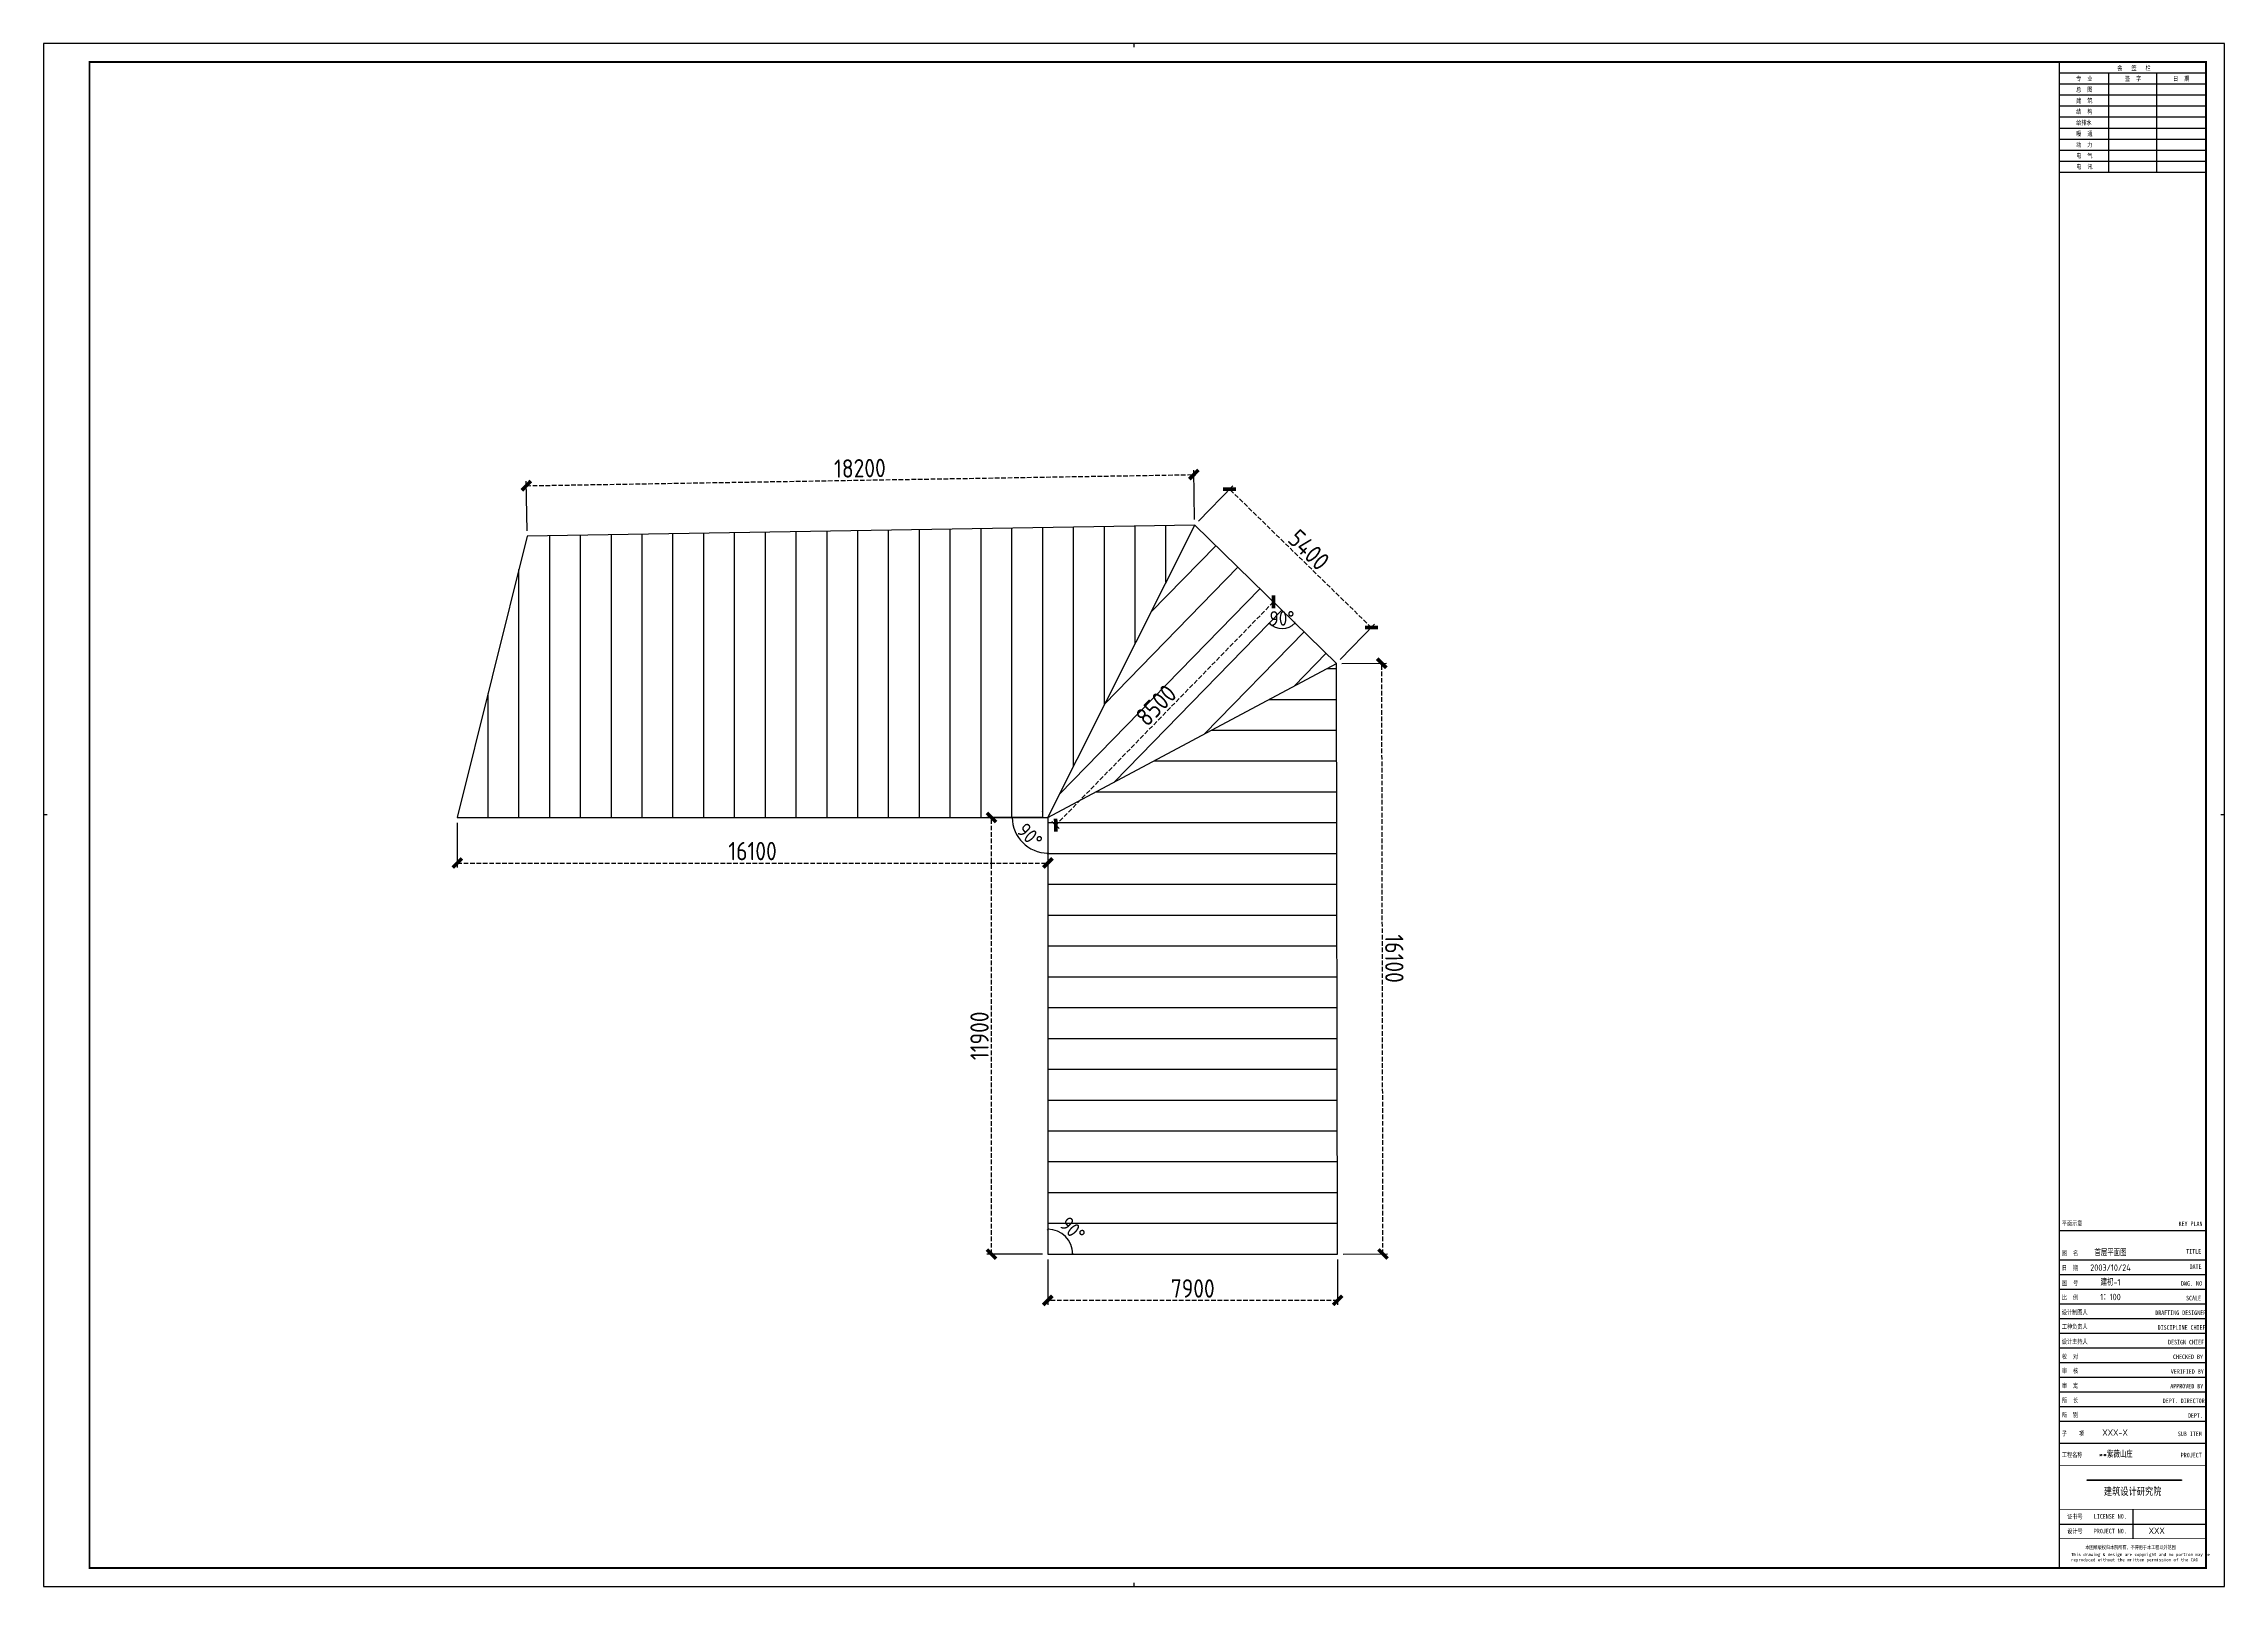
# Model space of a CAD drawing. Extents: x 18695 to 137595, y 9127 to 385570.
# Drawn here: x 18695 to 137595, y 200003 to 284103 of the extents above; entities that cross this region are included whole.
import ezdxf
from ezdxf.enums import TextEntityAlignment as Align

# ---------------------------------------------------------------- set-up
doc = ezdxf.new("R2010")
doc.units = 0
doc.header["$LTSCALE"] = 1000
doc.header["$MEASUREMENT"] = 0
doc.linetypes.add('DASH', pattern=[0.35, 0.25, -0.1])
doc.layers.add('PUB_TITLE', color=4, linetype='Continuous')
doc.styles.get("Standard").update_dxf_attribs({"font": 'gbenor.shx', "bigfont": 'gbcbig.shx'})
doc.styles.add('图框', font='')
doc.styles.get('图框').set_extended_font_data('SimSun')
doc.dimstyles.get("Standard").update_dxf_attribs({"dimscale": 100, "dimtxt": 3.5, "dimasz": 1, "dimexe": 2.5, "dimexo": 3, "dimgap": 1.5, "dimtad": 1, "dimdec": 0, "dimzin": 0, "dimdsep": 46, "dimtxsty": 'Standard', "dimblk": 'ARCHTICK', "dimcen": 0.09, "dimadec": 0, "dimazin": 0, "dimtfac": 1, "dimtdec": 0, "dimtix": 1, "dimtmove": 2, "dimatfit": 3, "dimfxl": 1, "dimtolj": 1, "dimtzin": 0, "dimarcsym": 0})

# ---------------------------------------------------------------- blocks, each defined once
blk = doc.blocks.new('$titleblk$00000167')
blk.add_hatch(color=256).paths.add_polyline_path([(-74.9, 58.1), (-74.9, 57.7), (-23.4, 57.7), (-23.4, 58.1)])
for p, q in [((-594.5, 839), (-594.5, 841)), ((-90, 825), (-10, 825)), ((-63, 771), (-63, 825)), ((-37, 825), (-37, 771)), ((-90, 819), (-10, 819)), ((-90, 813), (-10, 813)), ((-90, 807), (-10, 807)), ((-90, 801), (-10, 801)), ((-90, 795), (-10, 795)), ((-90, 789), (-10, 789)), ((-90, 783), (-10, 783)), ((-90, 777), (-10, 777)), ((-90, 771), (-10, 771)), ((-1187, 420.5), (-1189, 420.5)), ((0, 420.5), (-2, 420.5)), ((-90, 194), (-10, 194)), ((-90, 194), (-10, 194)), ((-90, 178), (-10, 178)), ((-90, 170), (-10, 170)), ((-90, 162), (-10, 162)), ((-90, 154), (-10, 154)), ((-90, 146), (-10, 146)), ((-90, 138), (-10, 138)), ((-90, 130), (-10, 130)), ((-90, 122), (-10, 122)), ((-90, 114), (-10, 114)), ((-90, 106), (-10, 106)), ((-90, 98), (-10, 98)), ((-90, 90), (-10, 90)), ((-90, 78), (-10, 78)), ((-50, 42), (-50, 26)), ((-90, 34), (-10, 34)), ((-594.5, 0), (-594.5, 2))]:
    blk.add_line(p, q)
for points in [[(-1189, 0), (0, 0), (0, 841), (-1189, 841)], [(-74.9, 58.1), (-23.4, 58.1), (-23.4, 57.7), (-74.9, 57.7)]]:
    blk.add_lwpolyline(points, close=True)
at = {"const_width": 1}
blk.add_lwpolyline([(-1164, 10), (-10, 10), (-10, 831), (-1164, 831)], close=True, dxfattribs=at)
for points, const_width in [([(-90, 831), (-90, 10)], 0.8), ([(-90, 831), (-90, 767)], 0.8), ([(-10, 767), (-10, 831), (-90, 831)], 0.8), ([(-90, 10), (-10, 10), (-10, 200)], 0.8), ([(-90, 66), (-10, 66)], 0.4), ([(-90, 42), (-10, 42)], 0.4), ([(-90, 26), (-10, 26)], 0.4)]:
    blk.add_lwpolyline(points, dxfattribs=dict(const_width=const_width))
at = {"style": '图框', "width": 0.8}
for s, height, p in [('专  业', 2.5, (-80.8, 820.7)), ('会   签   栏', 2.5, (-58.4, 826.5)), ('签  字', 2.5, (-54.2, 820.7)), ('日  期', 2.5, (-28, 820.7)), ('总  图', 2.5, (-80.8, 814.7)), ('建  筑', 2.5, (-80.8, 808.7)), ('结  构', 2.5, (-80.8, 802.7)), ('给排水', 2.5, (-80.8, 796.7)), ('动  力', 2.5, (-80.8, 784.7)), ('暖  通', 2.5, (-80.8, 790.7)), ('电  气', 2.5, (-80.8, 778.7)), ('电  讯', 2.5, (-80.8, 772.7)), ('平面示意', 2.5, (-88.6, 196.7)), ('KEY PLAN', 2.5, (-25, 196.4)), ('图  名', 2.5, (-88.6, 180.4)), ('TITLE', 2.5, (-20.8, 181.4)), ('图  号', 2.5, (-88.6, 164.1)), ('日  期', 2.5, (-88.6, 172.4)), ('DWG. NO', 2.5, (-23.6, 163.9)), ('DATE', 2.5, (-19, 173.1)), ('比  例', 2.5, (-88.6, 156.3)), ('SCALE', 2.5, (-20.9, 155.9)), ('设计制图人', 2.5, (-88.6, 148.2)), ('工种负责人', 2.5, (-88.6, 140.4)), ('DRAFTING DESIGNER', 2.5, (-37.7, 147.9)), ('设计主持人', 2.5, (-88.6, 132.2)), ('DISCIPLINE CHIEF', 2.5, (-36.4, 139.9)), ('DESIGN CHIEF', 2.5, (-30.7, 131.9)), ('校  对', 2.5, (-88.6, 124.1)), ('审  核', 2.5, (-88.6, 116.3)), ('CHECKED BY', 2.5, (-28, 123.9)), ('审  定', 2.5, (-88.6, 108.2)), ('APPROVED BY', 2.5, (-29.5, 107.9)), ('VERIFIED BY', 2.5, (-29.2, 115.9)), ('所  长', 2.5, (-88.6, 100.2)), ('所  别', 2.5, (-88.6, 92.3)), ('DEPT. DIRECTOR', 2.5, (-33.6, 99.9)), ('子    项', 2.5, (-88.6, 82.1)), ('SUB ITEM', 2.5, (-25.4, 81.9)), ('DEPT.', 2.5, (-19.9, 91.9)), ('工程名称', 2.5, (-88.6, 70.5)), ('PROJECT', 2.5, (-23.8, 70.3)), ('建筑设计研究院', 4, (-65.7, 49.8)), ('证书号', 2.5, (-85.7, 36.8)), ('LICENSE NO.', 2.5, (-71.2, 36.9)), ('设计号', 2.5, (-85.7, 28.9)), ('PROJECT NO.', 2.5, (-71.2, 28.9)), ('本图纸版权归本院所有，不得用于本工程以外范围', 2, (-75.8, 20.3))]:
    blk.add_text(s, height=height, dxfattribs=at).set_placement(p)
at = {"insert": (-83.6, 18.2), "char_height": 1.7, "width": 72.25, "attachment_point": 1, "style": '图框'}
blk.add_mtext('This drawing & design are copyright and no portion may be reproduced without the written permission of the CAG', dxfattribs=at)
at = {"flags": 4}
for tag, p in [('(扩展图名)', (-62.1, 184.1)), ('图名', (-62.1, 180.1)), ('图号', (-62.1, 164)), ('日期', (-62.1, 172)), ('比例', (-62.1, 156)), ('子项', (-59.6, 82.1)), ('工程名称', (-59.2, 70.2)), ('设计号', (-36.9, 28.6))]:
    blk.add_attdef(tag, text='', height=3.5, dxfattribs=at).set_placement(p, align=Align.CENTER)
for tag, p in [('设计人', (-64.8, 148.1)), ('负责人', (-64.7, 140.3)), ('主持人', (-64.7, 132.3)), ('校对人', (-64.3, 124.4)), ('审核人', (-64, 116.2)), ('审定人', (-64.2, 108)), ('所长', (-64.2, 99.8))]:
    blk.add_attdef(tag, p, '', height=3.5)
blk = doc.blocks.new('_ArchTick')
at = {"color": 0, "linetype": 'ByBlock', "const_width": 0.4}
blk.add_lwpolyline([(-0.5, -0.5), (0.5, 0.5)], dxfattribs=at)
blk = doc.blocks.new('*D28')
at = {"color": 0, "lineweight": -2}
for p, q in [((41248, 241617), (41248, 239186)), ((73448, 241617), (73448, 239186))]:
    blk.add_line(p, q, dxfattribs=at)
at = {"color": 0, "linetype": 'DASH', "lineweight": -2}
blk.add_line((41248, 239436), (73448, 239436), dxfattribs=at)
at = {"layer": 'Defpoints', "color": 0}
for p in [(41248, 241917), (73448, 241917), (73448, 239436)]:
    blk.add_point(p, dxfattribs=at)
at = {"color": 0, "lineweight": -2, "xscale": 500, "yscale": 500, "zscale": 500, "rotation": 180}
blk.add_blockref('_ArchTick', (41248, 239436), dxfattribs=at)
at = {"color": 0, "lineweight": -2, "xscale": 500, "yscale": 500, "zscale": 500}
blk.add_blockref('_ArchTick', (73448, 239436), dxfattribs=at)
at = {"color": 0, "insert": (57348, 240086), "char_height": 1000, "attachment_point": 5}
blk.add_mtext('\\A1;16100', dxfattribs=at)
blk = doc.blocks.new('*D29')
at = {"color": 0, "linetype": 'DASH', "lineweight": -2}
blk.add_line((45012, 260002), (81407, 260609), dxfattribs=at)
at = {"color": 0, "lineweight": -2}
for p, q in [((81448, 258157), (81403, 260859)), ((45053, 257550), (45008, 260252))]:
    blk.add_line(p, q, dxfattribs=at)
at = {"layer": 'Defpoints', "color": 0}
for p in [(81407, 260609), (45058, 257250), (81453, 257857)]:
    blk.add_point(p, dxfattribs=at)
at = {"color": 0, "lineweight": -2, "xscale": 500, "yscale": 500, "zscale": 500}
for p, rotation in [((81407, 260609), 0.9558185044573402), ((45012, 260002), 180.9558185044574)]:
    blk.add_blockref('_ArchTick', p, dxfattribs=dict(at, rotation=rotation))
at = {"color": 0, "insert": (63199, 260955), "char_height": 1000, "attachment_point": 5, "rotation": 0.95582}
blk.add_mtext('\\A1;18200', dxfattribs=at)
blk = doc.blocks.new('*D30')
at = {"color": 0, "lineweight": -2}
for p, q in [((81662, 258072), (83533, 259990)), ((89394, 250531), (91264, 252449))]:
    blk.add_line(p, q, dxfattribs=at)
at = {"color": 0, "linetype": 'DASH', "lineweight": -2}
blk.add_line((91089, 252270), (83358, 259811), dxfattribs=at)
at = {"layer": 'Defpoints', "color": 0}
for p in [(83358, 259811), (81453, 257857), (89184, 250316)]:
    blk.add_point(p, dxfattribs=at)
at = {"color": 0, "lineweight": -2, "xscale": 500, "yscale": 500, "zscale": 500}
for p, rotation in [((83358, 259811), 135.7141330724012), ((91089, 252270), 315.7141330724012)]:
    blk.add_blockref('_ArchTick', p, dxfattribs=dict(at, rotation=rotation))
at = {"color": 0, "insert": (87678, 256506), "char_height": 1000, "attachment_point": 5, "rotation": 315.71413}
blk.add_mtext('\\A1;5400', dxfattribs=at)
blk = doc.blocks.new('*D31')
at = {"color": 0, "lineweight": -2}
for p, q in [((89484, 250317), (91906, 250322)), ((89548, 218117), (91970, 218122))]:
    blk.add_line(p, q, dxfattribs=at)
at = {"color": 0, "linetype": 'DASH', "lineweight": -2}
blk.add_line((91720, 218121), (91656, 250321), dxfattribs=at)
at = {"layer": 'Defpoints', "color": 0}
for p in [(89184, 250316), (91656, 250321), (89248, 218117)]:
    blk.add_point(p, dxfattribs=at)
at = {"color": 0, "lineweight": -2, "xscale": 500, "yscale": 500, "zscale": 500}
for p, rotation in [((91656, 250321), 90.11311085317314), ((91720, 218121), 270.1131108531731)]:
    blk.add_blockref('_ArchTick', p, dxfattribs=dict(at, rotation=rotation))
at = {"color": 0, "insert": (92338, 234223), "char_height": 1000, "attachment_point": 5, "rotation": 270.11311}
blk.add_mtext('\\A1;16100', dxfattribs=at)
blk = doc.blocks.new('*D32')
at = {"color": 0, "lineweight": -2}
for p, q in [((73448, 217817), (73448, 215343)), ((89248, 217817), (89248, 215343))]:
    blk.add_line(p, q, dxfattribs=at)
at = {"color": 0, "linetype": 'DASH', "lineweight": -2}
blk.add_line((89248, 215593), (73448, 215593), dxfattribs=at)
at = {"layer": 'Defpoints', "color": 0}
for p in [(73448, 218117), (89248, 218117), (73448, 215593)]:
    blk.add_point(p, dxfattribs=at)
at = {"color": 0, "lineweight": -2, "xscale": 500, "yscale": 500, "zscale": 500, "rotation": 180}
blk.add_blockref('_ArchTick', (73448, 215593), dxfattribs=at)
at = {"color": 0, "lineweight": -2, "xscale": 500, "yscale": 500, "zscale": 500}
blk.add_blockref('_ArchTick', (89248, 215593), dxfattribs=at)
at = {"color": 0, "insert": (81348, 216243), "char_height": 1000, "attachment_point": 5}
blk.add_mtext('\\A1;7900', dxfattribs=at)
blk = doc.blocks.new('*D33')
at = {"color": 0, "lineweight": -2}
for p, q in [((73148, 241917), (70122, 241917)), ((73148, 218117), (70122, 218117))]:
    blk.add_line(p, q, dxfattribs=at)
at = {"color": 0, "linetype": 'DASH', "lineweight": -2}
blk.add_line((70372, 218117), (70372, 241917), dxfattribs=at)
at = {"layer": 'Defpoints', "color": 0}
for p in [(70372, 241917), (73448, 241917), (73448, 218117)]:
    blk.add_point(p, dxfattribs=at)
at = {"color": 0, "lineweight": -2, "xscale": 500, "yscale": 500, "zscale": 500}
for p, rotation in [((70372, 241917), 90), ((70372, 218117), 270)]:
    blk.add_blockref('_ArchTick', p, dxfattribs=dict(at, rotation=rotation))
at = {"color": 0, "insert": (69722, 230017), "char_height": 1000, "attachment_point": 5, "rotation": 90}
blk.add_mtext('\\A1;11900', dxfattribs=at)
blk = doc.blocks.new('*D36')
at = {"color": 0, "linetype": 'DASH', "lineweight": -2}
blk.add_line((85748, 253668), (73877, 241498), dxfattribs=at)
at = {"color": 0, "lineweight": -2}
for p, q in [((85533, 253877), (85927, 253493)), ((73663, 241707), (74056, 241323))]:
    blk.add_line(p, q, dxfattribs=at)
at = {"layer": 'Defpoints', "color": 0}
for p in [(85319, 254087), (73448, 241917), (73877, 241498)]:
    blk.add_point(p, dxfattribs=at)
at = {"color": 0, "lineweight": -2, "xscale": 500, "yscale": 500, "zscale": 500}
for p, rotation in [((85748, 253668), 45.71413307240122), ((73877, 241498), 225.7141330724012)]:
    blk.add_blockref('_ArchTick', p, dxfattribs=dict(at, rotation=rotation))
at = {"color": 0, "insert": (79347, 248037), "char_height": 1000, "attachment_point": 5, "rotation": 45.71413}
blk.add_mtext('\\A1;8500', dxfattribs=at)
blk = doc.blocks.new('*D37')
at = {"color": 0, "lineweight": -2}
blk.add_arc((73448, 241917), 1940, 180, 270, dxfattribs=at)
at = {"layer": 'Defpoints', "color": 0}
for p in [(41248, 241917), (73448, 241917), (73448, 241917), (71768, 240946), (73448, 218117)]:
    blk.add_point(p, dxfattribs=at)
at = {"color": 0, "lineweight": -2, "xscale": 100, "yscale": 100, "zscale": 100, "rotation": 90}
blk.add_blockref('_ArchTick', (71508, 241917), dxfattribs=at)
at = {"color": 0, "lineweight": -2, "xscale": 100, "yscale": 100, "zscale": 100}
blk.add_blockref('_ArchTick', (73448, 239976), dxfattribs=at)
at = {"color": 0, "insert": (72465, 240933), "char_height": 800, "attachment_point": 5, "rotation": 315}
blk.add_mtext('\\A1;90°', dxfattribs=at)
blk = doc.blocks.new('*D38')
at = {"color": 0, "lineweight": -2}
blk.add_arc((73448, 218117), 1357, 0, 90, dxfattribs=at)
at = {"layer": 'Defpoints', "color": 0}
for p in [(73448, 241917), (74623, 218795), (73448, 218117), (73448, 218117), (89248, 218117)]:
    blk.add_point(p, dxfattribs=at)
at = {"color": 0, "lineweight": -2, "xscale": 100, "yscale": 100, "zscale": 100}
for p, rotation in [((73448, 219473), 180.0000000000001), ((74805, 218117), 270.0000000000001)]:
    blk.add_blockref('_ArchTick', p, dxfattribs=dict(at, rotation=rotation))
at = {"color": 0, "insert": (74796, 219465), "char_height": 800, "attachment_point": 5, "rotation": 315}
blk.add_mtext('\\A1;90°', dxfattribs=at)
blk = doc.blocks.new('*D39')
at = {"color": 0, "lineweight": -2}
blk.add_arc((86212, 253216), 995, 225.71413, 315.71413, dxfattribs=at)
at = {"layer": 'Defpoints', "color": 0}
for p in [(81453, 257857), (85966, 252252), (86212, 253216), (89184, 250316), (77084, 243858)]:
    blk.add_point(p, dxfattribs=at)
at = {"color": 0, "lineweight": -2, "xscale": 100, "yscale": 100, "zscale": 100}
for p, rotation in [((85517, 252504), 135.7141330724018), ((86924, 252521), 45.7141330724013)]:
    blk.add_blockref('_ArchTick', p, dxfattribs=dict(at, rotation=rotation))
at = {"color": 0, "insert": (86217, 252771), "char_height": 800, "attachment_point": 5, "rotation": 0.71413}
blk.add_mtext('\\A1;90°', dxfattribs=at)

msp = doc.modelspace()

# ---------------------------------------------------------------- linework, layer by layer
for p, q in [((45058, 257250.2), (41247.9, 241916.5)), ((81453, 257857.4), (45058, 257250.2)), ((46287.9, 241916.5), (46287.9, 257270.7)), ((47967.9, 241916.5), (47967.9, 257298.8)), ((49647.9, 241916.5), (49647.9, 257326.8)), ((51327.9, 241916.5), (51327.9, 257354.8)), ((53007.9, 241916.5), (53007.9, 257382.8)), ((54687.9, 241916.5), (54687.9, 257410.9)), ((56367.9, 241916.5), (56367.9, 257438.9)), ((58047.9, 241916.5), (58047.9, 257466.9)), ((59727.9, 241916.5), (59727.9, 257495)), ((61407.9, 241916.5), (61407.9, 257523)), ((63087.9, 241916.5), (63087.9, 257551)), ((64767.9, 241916.5), (64767.9, 257579)), ((66447.9, 241916.5), (66447.9, 257607.1)), ((68127.9, 241916.5), (68127.9, 257635.1)), ((69807.9, 241916.5), (69807.9, 257663.1)), ((71487.9, 241916.5), (71487.9, 257691.2)), ((73167.9, 241916.5), (73167.9, 257719.2)), ((73447.9, 241916.5), (81453, 257857.4)), ((74847.9, 244704.4), (74847.9, 257747.2)), ((76527.9, 248049.9), (76527.9, 257775.2)), ((78207.9, 251395.3), (78207.9, 257803.3)), ((79887.9, 254740.8), (79887.9, 257831.3)), ((89184.3, 250316.4), (81453, 257857.4)), ((79069.5, 253111.1), (82603.9, 256734.8)), ((44607.9, 241916.5), (44607.9, 255438.6)), ((76527.9, 248099.3), (83806.6, 255561.7)), ((74088.5, 243192.3), (85009.2, 254388.7)), ((77084.2, 243857.5), (86211.9, 253215.7)), ((81980, 246470.8), (87414.5, 252042.6)), ((73447.9, 241916.5), (89184.3, 250316.4)), ((86875.8, 249084.2), (88617.2, 250869.6)), ((88659.9, 250036.5), (89184.8, 250036.5)), ((89247.9, 218116.5), (89184.3, 250316.4)), ((42927.9, 241916.5), (42927.9, 248677.5)), ((85512.5, 248356.5), (89188.2, 248356.5)), ((82365.2, 246676.5), (89191.5, 246676.5)), ((79217.9, 244996.5), (89194.8, 244996.5)), ((76070.6, 243316.5), (89198.1, 243316.5)), ((41247.9, 241916.5), (73447.9, 241916.5)), ((73138.5, 242218.3), (73167.9, 242248.4)), ((73447.9, 241916.5), (73447.9, 218116.5)), ((73447.9, 241636.5), (89201.4, 241636.5)), ((73447.9, 239956.5), (89204.7, 239956.5)), ((73447.9, 238276.5), (89208.1, 238276.5)), ((73447.9, 236596.5), (89211.4, 236596.5)), ((73447.9, 234916.5), (89214.7, 234916.5)), ((73447.9, 233236.5), (89218, 233236.5)), ((73447.9, 231556.5), (89221.3, 231556.5)), ((73447.9, 229876.5), (89224.6, 229876.5)), ((73447.9, 228196.5), (89228, 228196.5)), ((73447.9, 226516.5), (89231.3, 226516.5)), ((73447.9, 224836.5), (89234.6, 224836.5)), ((73447.9, 223156.5), (89237.9, 223156.5)), ((73447.9, 221476.5), (89241.2, 221476.5)), ((73447.9, 219796.5), (89244.5, 219796.5)), ((73447.9, 218116.5), (89247.9, 218116.5))]:
    msp.add_line(p, q)

# ---------------------------------------------------------------- block references
at = {"layer": 'PUB_TITLE', "xscale": 100, "yscale": 100, "zscale": 100}
msp.add_blockref('$titleblk$00000167', (137594.7, 200002.7), dxfattribs=at).add_auto_attribs({'比例': '1：100', '图号': '建初-1', '日期': '2003/10/24', '图名': '首层平面图', '子项': 'XXX-X', '工程名称': '**紫薇山庄', '设计号': 'XXX'})

# ---------------------------------------------------------------- dimensions: what is measured, and where the dimension line sits
at = {"color": 1}
for p1, p2, distance, picture, middle in [((45058, 257250.2), (81453, 257857.4), 2751.7, '*D29', (63198.7, 260955.1)), ((89184.3, 250316.4), (81453, 257857.4), -2728.5, '*D30', (87677.6, 256505.5)), ((89247.9, 218116.5), (89184.3, 250316.4), -2471.9, '*D31', (92338, 234222.6)), ((41247.9, 241916.5), (73447.9, 241916.5), -2480.8, '*D28', (57347.9, 240085.7)), ((73447.9, 218116.5), (73447.9, 241916.5), 3076.2, '*D33', (69721.7, 230016.5)), ((89247.9, 218116.5), (73447.9, 218116.5), 2523.8, '*D32', (81347.9, 216242.7))]:
    dim = msp.add_aligned_dim(p1=p1, p2=p2, distance=distance, dimstyle='Standard', override={"dimtxt": 10, "dimasz": 5, "dimlfac": 0.5}, dxfattribs=at)
    dim.commit()
    dim.dimension.update_dxf_attribs({"geometry": picture, "text_midpoint": middle})
for base, line1, line2, picture, middle in [((85966.4, 252251.7), ((89184.3, 250316.4), (81453, 257857.4)), ((77084.2, 243857.5), (86211.9, 253215.7)), '*D39', (86217.4, 252771)), ((71767.6, 240946.4), ((73447.9, 241916.5), (73447.9, 218116.5)), ((41247.9, 241916.5), (73447.9, 241916.5)), '*D37', (72464.8, 240933.5)), ((74623, 218795), ((73447.9, 218116.5), (89247.9, 218116.5)), ((73447.9, 241916.5), (73447.9, 218116.5)), '*D38', (74796.3, 219464.9))]:
    dim = msp.add_angular_dim_2l(base=base, line1=line1, line2=line2, dimstyle='Standard', override={"dimtxt": 8})
    dim.commit()
    dim.dimension.update_dxf_attribs({"geometry": picture, "text_midpoint": middle})
dim = msp.add_aligned_dim(p1=(85318.6, 254086.9), p2=(73447.9, 241916.5), distance=600, text='8500', dimstyle='Standard', override={"dimtxt": 10, "dimasz": 5, "dimlfac": 0.5}, dxfattribs=at)
dim.commit()
dim.dimension.update_dxf_attribs({"geometry": '*D36', "text_midpoint": (79347.4, 248036.6)})

doc.saveas('drawing.dxf')
